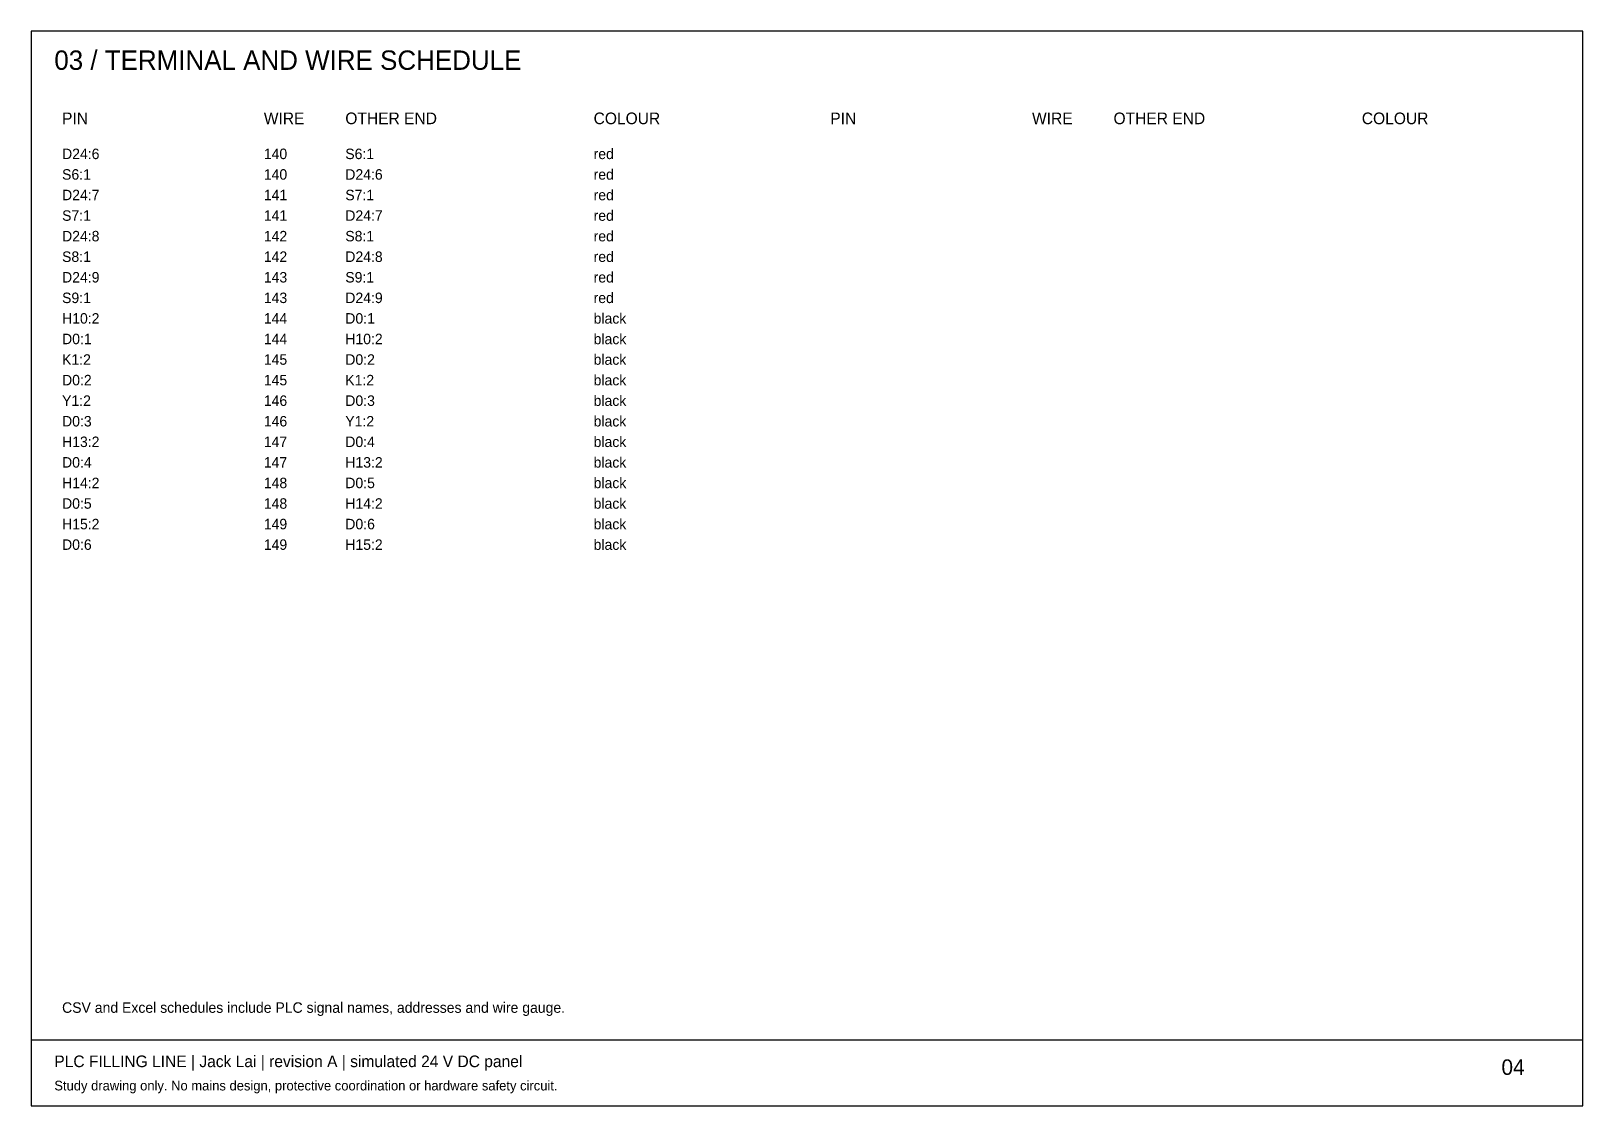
# Model space of a CAD drawing. Header units: millimetres. Extents: x 10 to 2610, y 10 to 287.
# Drawn here: x 1330 to 1730, y 10 to 287 of the extents above; entities that cross this region are included whole.
import ezdxf

# ---------------------------------------------------------------- set-up
doc = ezdxf.new("R2010")
doc.units = ezdxf.units.MM
doc.layers.add('SHEET_4', color=7, linetype='Continuous')

msp = doc.modelspace()

# ---------------------------------------------------------------- texts
at = {"layer": 'SHEET_4'}
for s, height, p in [('03 / TERMINAL AND WIRE SCHEDULE', 5, (1336, 277)), ('PIN', 3, (1338, 263)), ('WIRE', 3, (1390, 263)), ('OTHER END', 3, (1411, 263)), ('COLOUR', 3, (1475, 263)), ('PIN', 3, (1536, 263)), ('WIRE', 3, (1588, 263)), ('OTHER END', 3, (1609, 263)), ('COLOUR', 3, (1673, 263)), ('D24:6', 2.7, (1338, 254)), ('140', 2.7, (1390, 254)), ('S6:1', 2.7, (1411, 254)), ('red', 2.7, (1475, 254)), ('S6:1', 2.7, (1338, 248.7)), ('140', 2.7, (1390, 248.7)), ('D24:6', 2.7, (1411, 248.7)), ('red', 2.7, (1475, 248.7)), ('D24:7', 2.7, (1338, 243.4)), ('141', 2.7, (1390, 243.4)), ('S7:1', 2.7, (1411, 243.4)), ('red', 2.7, (1475, 243.4)), ('S7:1', 2.7, (1338, 238.1)), ('141', 2.7, (1390, 238.1)), ('D24:7', 2.7, (1411, 238.1)), ('red', 2.7, (1475, 238.1)), ('D24:8', 2.7, (1338, 232.8)), ('142', 2.7, (1390, 232.8)), ('S8:1', 2.7, (1411, 232.8)), ('red', 2.7, (1475, 232.8)), ('S8:1', 2.7, (1338, 227.5)), ('142', 2.7, (1390, 227.5)), ('D24:8', 2.7, (1411, 227.5)), ('red', 2.7, (1475, 227.5)), ('D24:9', 2.7, (1338, 222.2)), ('143', 2.7, (1390, 222.2)), ('S9:1', 2.7, (1411, 222.2)), ('red', 2.7, (1475, 222.2)), ('S9:1', 2.7, (1338, 216.9)), ('143', 2.7, (1390, 216.9)), ('D24:9', 2.7, (1411, 216.9)), ('red', 2.7, (1475, 216.9)), ('H10:2', 2.7, (1338, 211.6)), ('144', 2.7, (1390, 211.6)), ('D0:1', 2.7, (1411, 211.6)), ('black', 2.7, (1475, 211.6)), ('D0:1', 2.7, (1338, 206.3)), ('144', 2.7, (1390, 206.3)), ('H10:2', 2.7, (1411, 206.3)), ('black', 2.7, (1475, 206.3)), ('K1:2', 2.7, (1338, 201)), ('145', 2.7, (1390, 201)), ('D0:2', 2.7, (1411, 201)), ('black', 2.7, (1475, 201)), ('D0:2', 2.7, (1338, 195.7)), ('145', 2.7, (1390, 195.7)), ('K1:2', 2.7, (1411, 195.7)), ('black', 2.7, (1475, 195.7)), ('Y1:2', 2.7, (1338, 190.4)), ('146', 2.7, (1390, 190.4)), ('D0:3', 2.7, (1411, 190.4)), ('black', 2.7, (1475, 190.4)), ('D0:3', 2.7, (1338, 185.1)), ('146', 2.7, (1390, 185.1)), ('Y1:2', 2.7, (1411, 185.1)), ('black', 2.7, (1475, 185.1)), ('H13:2', 2.7, (1338, 179.8)), ('147', 2.7, (1390, 179.8)), ('D0:4', 2.7, (1411, 179.8)), ('black', 2.7, (1475, 179.8)), ('D0:4', 2.7, (1338, 174.5)), ('147', 2.7, (1390, 174.5)), ('H13:2', 2.7, (1411, 174.5)), ('black', 2.7, (1475, 174.5)), ('black', 2.7, (1475, 169.2)), ('H14:2', 2.7, (1338, 169.2)), ('148', 2.7, (1390, 169.2)), ('D0:5', 2.7, (1411, 169.2)), ('D0:5', 2.7, (1338, 163.9)), ('148', 2.7, (1390, 163.9)), ('H14:2', 2.7, (1411, 163.9)), ('black', 2.7, (1475, 163.9)), ('H15:2', 2.7, (1338, 158.6)), ('149', 2.7, (1390, 158.6)), ('D0:6', 2.7, (1411, 158.6)), ('black', 2.7, (1475, 158.6)), ('D0:6', 2.7, (1338, 153.3)), ('149', 2.7, (1390, 153.3)), ('H15:2', 2.7, (1411, 153.3)), ('black', 2.7, (1475, 153.3)), ('CSV and Excel schedules include PLC signal names, addresses and wire gauge.', 2.7, (1338, 34)), ('PLC FILLING LINE | Jack Lai | revision A | simulated 24 V DC panel', 3, (1336, 20)), ('04', 4, (1709, 18)), ('Study drawing only. No mains design, protective coordination or hardware safety circuit.', 2.5, (1336, 14))]:
    msp.add_text(s, height=height, dxfattribs=at).set_placement(p)

# ---------------------------------------------------------------- linework, layer by layer
at = {"layer": 'SHEET_4'}
msp.add_line((1330, 27), (1730, 27), dxfattribs=at)
msp.add_lwpolyline([(1330, 10), (1730, 10), (1730, 287), (1330, 287)], close=True, dxfattribs=at)

msp.set_redraw_order([(e.dxf.handle, doc.entitydb.next_handle()) for e in msp.query("TEXT MTEXT ATTDEF DIMENSION ARC_DIMENSION")])  # texts and dimensions are drawn at this point

doc.saveas('drawing.dxf')
